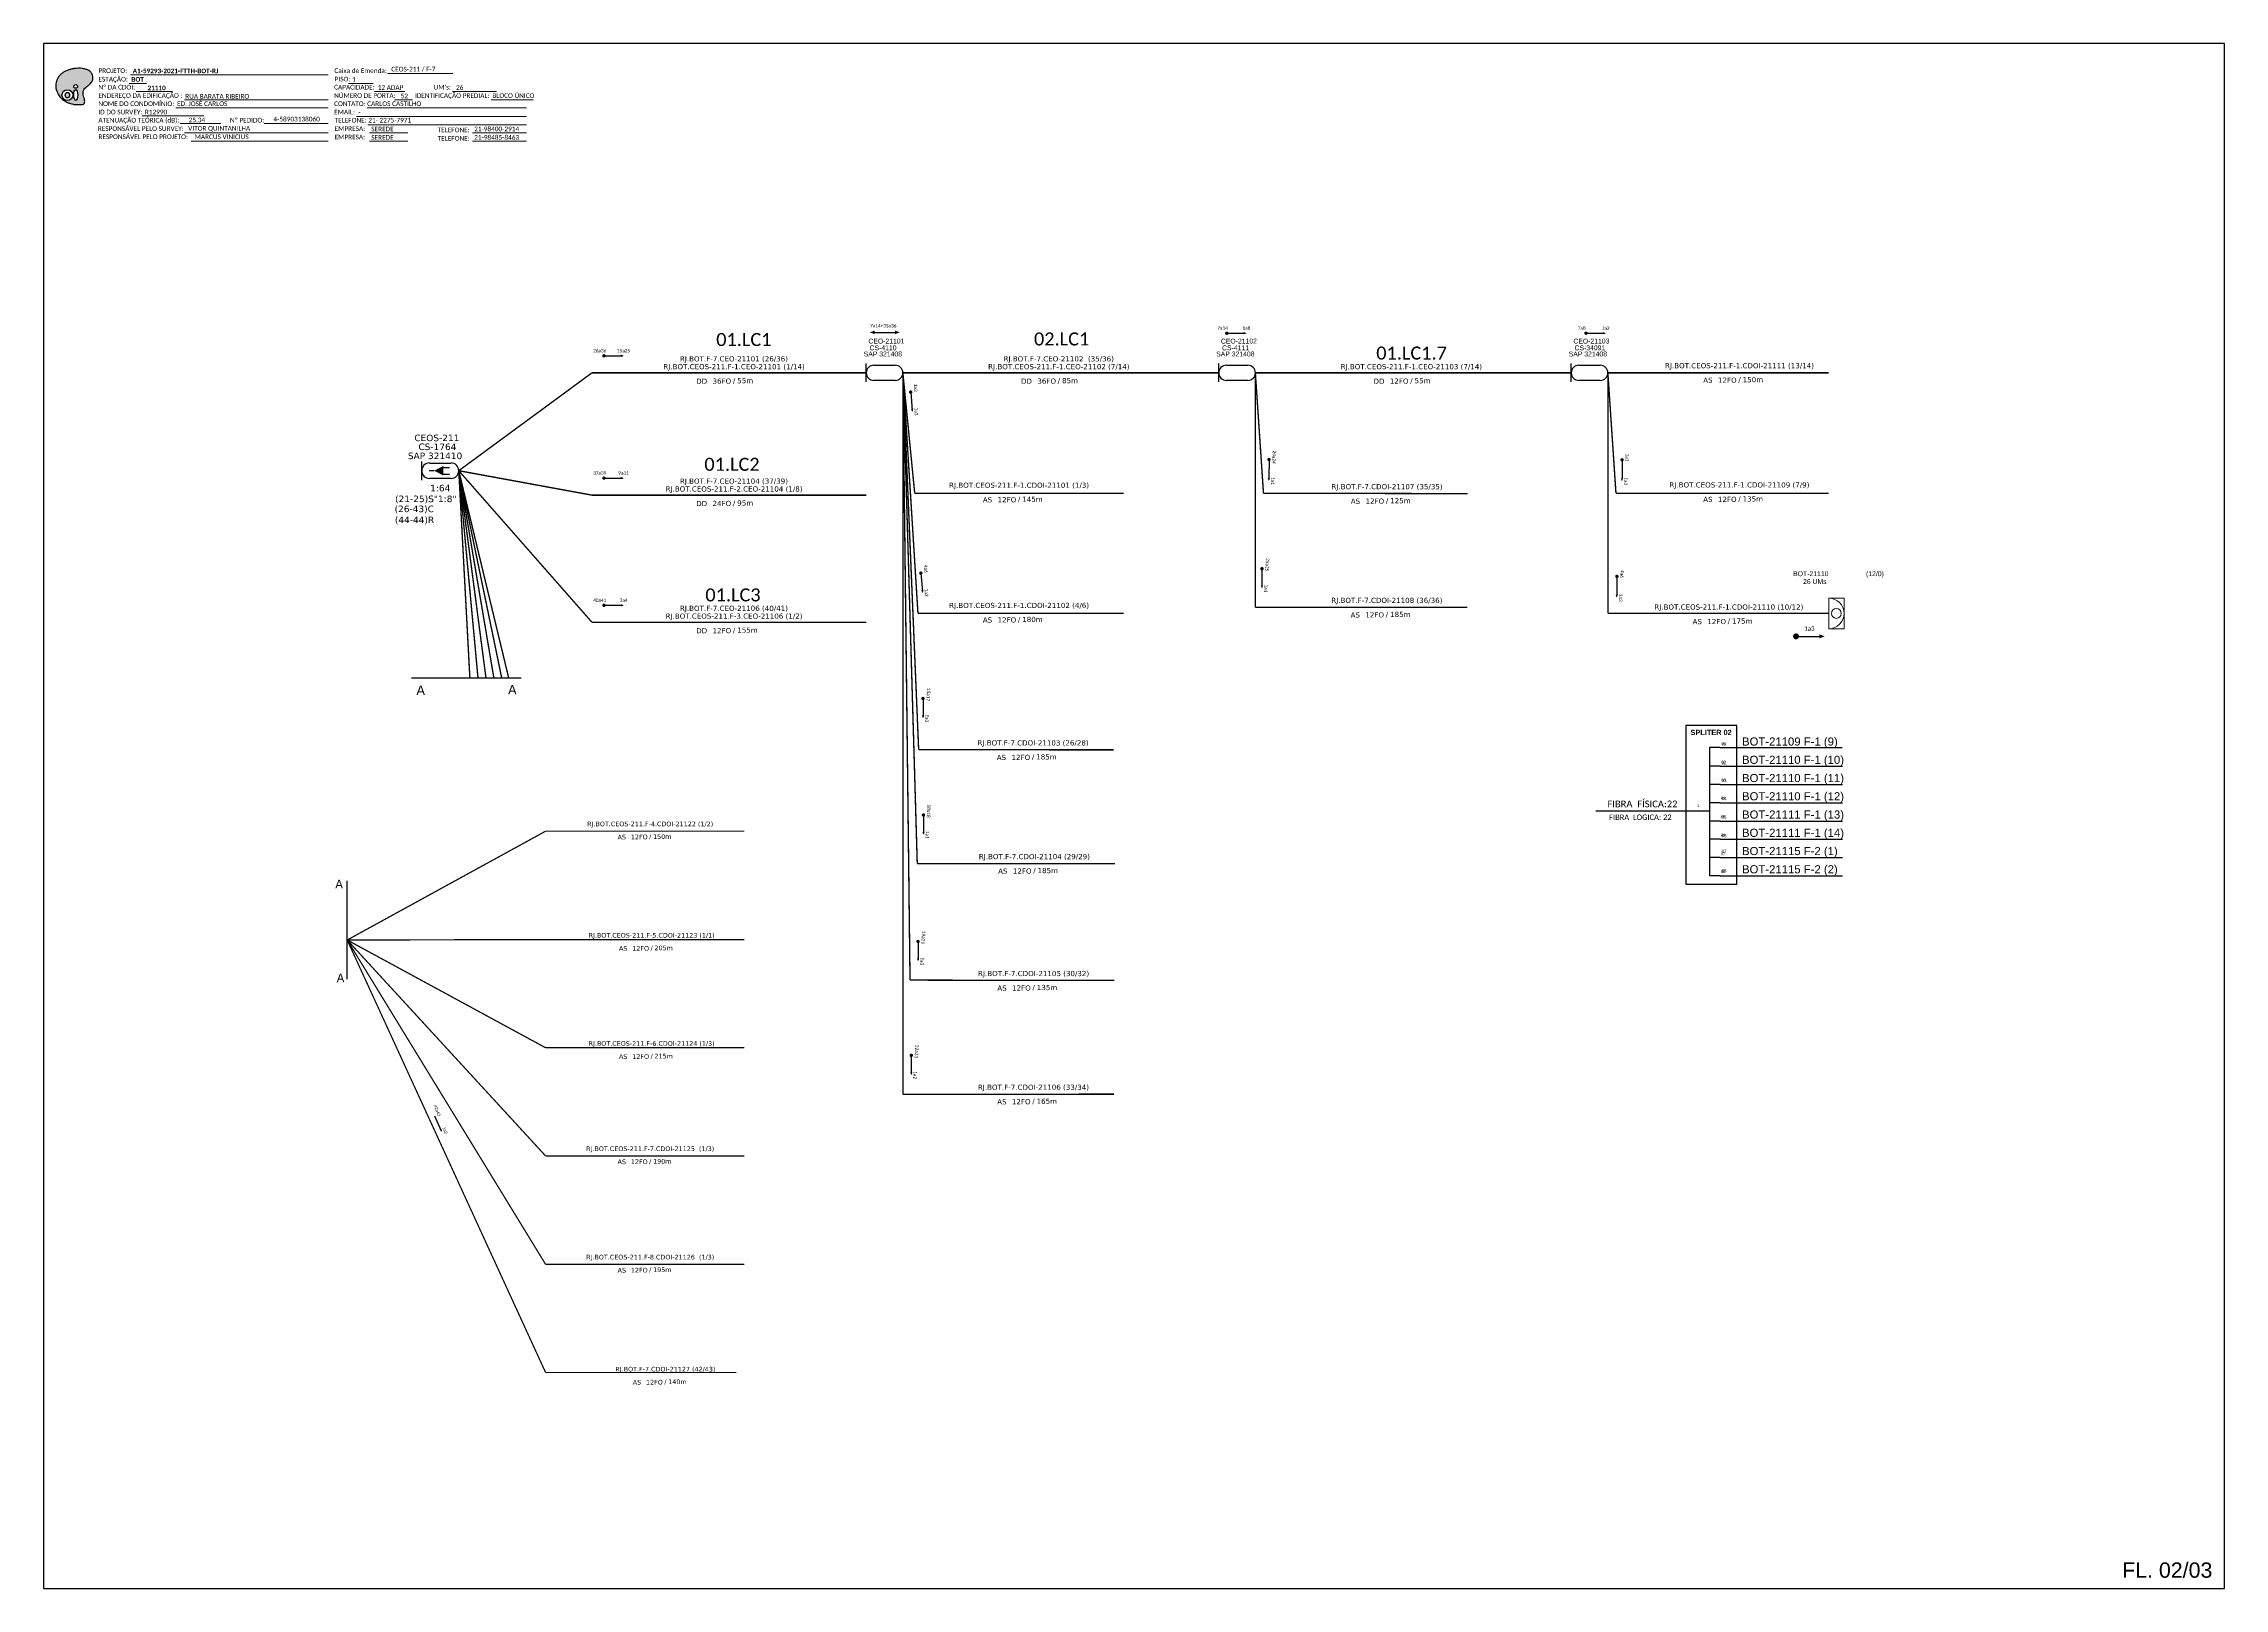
# Model space of a CAD drawing. Header units: inches. Extents: x 121829 to 126040, y 144778 to 145372.
# Drawn here: x 122764 to 123602, y 144778 to 145372 of the extents above; entities that cross this region are included whole.
import ezdxf
from ezdxf.enums import TextEntityAlignment as Align

# ---------------------------------------------------------------- set-up
doc = ezdxf.new("R2010")
doc.units = ezdxf.units.IN
doc.header["$MEASUREMENT"] = 0
doc.linetypes.add('ARILSUPP', pattern=[2.98, 1.42, -0.71, 0.14, -0.71])
for name, color, linetype, lineweight in [("20.0-LEGENDA DOS CDO'S", 1, 'Continuous', 0), ('20.1-CDO_INTERIOR', 1, 'Continuous', 0), ('20.2-CDO_POSTE', 1, 'Continuous', 5), ('40.1-ETIQUETAS', 1, 'Continuous', 20)]:
    doc.layers.add(name, color=color, linetype=linetype, lineweight=lineweight)
for name, color, linetype in [('20.4-CEOS', 1, 'Continuous'), ('CAP a instalar', 1, 'Continuous'), ('LC1', 3, 'Continuous'), ('SETA', 7, 'Continuous')]:
    doc.layers.add(name, color=color, linetype=linetype)
doc.styles.add('ARIAL', font='arial.ttf')
doc.styles.add('siredit', font='verdana.ttf')
doc.styles.add('WMF-Calibri0', font='calibri.ttf')
doc.styles.add('WMF-Calibri1', font='calibrib.ttf')
doc.linetypes.add('FENCELINE1', pattern='A,0.25,-0.1,[133,ltypeshp.shx,S=0.1,R=0,X=-0.1,Y=0],-0.1,1', length=1.45)

# ---------------------------------------------------------------- blocks, each defined once
blk = doc.blocks.new('ETIQUETA_RS5F')
at = {"layer": '40.1-ETIQUETAS', "color": 0, "style": 'siredit'}
blk.add_text('/', height=1.5, dxfattribs=at).set_placement((1.55, -1.95), align=Align.MIDDLE_RIGHT)
for tag, p in [('ETIQUETA_R_SECUNDARIA', (1.18, 2.1)), ('ETIQUETA_R_PRIMARIA', (1.18, 4.1)), ('F_ATIVAS/F_MORTAS', (1.11, -4.24))]:
    blk.add_attdef(tag, text='', height=1.5, dxfattribs=at).set_placement(p, align=Align.MIDDLE_CENTER)
for tag, p in [('TIPO_CABO', (-6.62, -2.12)), ('CAP_CABO', (0.37, -2.09))]:
    blk.add_attdef(tag, text='', height=1.5, dxfattribs=at).set_placement(p, align=Align.MIDDLE_RIGHT)
blk.add_attdef('METROS', text='', height=1.5, dxfattribs=at).set_placement((2.11, -1.95), align=Align.MIDDLE_LEFT)
for tag, p in [('FUSÃO_1', (0.82, -8.39)), ('FUSÃO_2', (0.82, -10.6)), ('FUSÃO_3', (0.82, -12.93)), ('FUSÃO_4', (0.82, -15.14)), ('FUSÃO_5', (0.82, -17.16))]:
    blk.add_attdef(tag, text='', height=1.5, dxfattribs=at).set_placement(p, align=Align.CENTER)
blk = doc.blocks.new('CDOE-TEXTO PADRÃO')
at = {"layer": "20.0-LEGENDA DOS CDO'S", "color": 0, "style": 'ARIAL'}
for tag, p in [('CDO_N', (0.49, 7.39)), ('SAP', (0.51, 1.67)), ('CORDOALHA', (0.5, 4.33)), ('SPLITER_1', (0.59, -0.91)), ('(XX-XX_F)S', (0.54, -8.29)), ('SPLITER_2', (0.6, -3.55)), ('(XX-XX_L)S', (0.55, -10.83)), ('UMS', (0.55, -13.15))]:
    blk.add_attdef(tag, p, '', height=1.7, rotation=0.11799, dxfattribs=at)
blk.add_attdef('FIBRAS_UTILIZADAS', text='', height=1.7, rotation=0.11799, dxfattribs=at).set_placement((19.77, 7.43), align=Align.CENTER)
blk = doc.blocks.new('OI')
h = blk.add_hatch(color=40)
edge = h.paths.add_edge_path()
edge.add_spline(control_points=[(4.35, -0.67), (3.92, -0.99), (3.26, -1.5), (2.81, -2.59), (2.9, -3.5), (3.06, -4.27), (3.31, -4.85), (3.37, -5.39), (3.4, -5.88), (3.2, -6.4), (2.54, -6.61), (1.65, -6.63), (0.55, -6.67), (-0.56, -6.42), (-1.61, -6.14), (-2.77, -5.61), (-3.92, -4.77), (-4.89, -3.7), (-5.34, -2.65), (-5.6, -1.94), (-5.85, -0.96), (-5.71, 0.47), (-5.1, 2.02), (-4.14, 3.02), (-3.3, 3.61), (-2.37, 4.16), (-1.36, 4.44), (-0.56, 4.7), (0.79, 4.85), (2.24, 4.97), (3.79, 4.57), (4.67, 4.21), (5.44, 3.65), (5.76, 2.99), (6.03, 2.21), (6.01, 1.46), (5.72, 0.64), (5.31, 0.08), (4.88, -0.38), (4.51, -0.55), (4.35, -0.67)], knot_values=[0, 0, 0, 0, 1.60434, 2.417191, 3.427595, 4.282808, 4.776746, 5.304182, 5.888771, 6.258406, 6.858137, 7.79129, 8.986195, 10.124242, 11.187857, 12.242908, 13.953784, 15.414161, 16.515391, 17.349188, 17.675853, 19.552021, 21.515531, 22.568638, 23.63245, 24.621084, 25.782718, 26.745347, 27.142653, 29.870543, 31.004649, 31.921532, 32.709589, 33.801391, 34.042471, 35.192333, 35.971461, 36.628871, 37.254359, 37.836911, 37.836911, 37.836911, 37.836911], degree=3, periodic=0)
h.paths.add_polyline_path([(1.13, -0.87, -1), (-0.04, -0.87, -1)], flags=16)
edge = h.paths.add_edge_path(flags=16)
edge.add_ellipse((0.56, -3.59), major_axis=(-0.02, 1.71), ratio=0.361305, start_angle=0, end_angle=360)
h.paths.add_polyline_path([(-0.36, -3.62, -1), (-3.8, -3.62, -1)], flags=16)
edge = h.paths.add_edge_path(flags=0)
edge.add_ellipse((-2.08, -3.62), major_axis=(0, 0.885), ratio=0.758294, start_angle=0, end_angle=360)
at = {"color": 40}
for centre, radius in [((-2.08, -3.62), 1.72), ((0.54, -0.87), 0.587)]:
    blk.add_circle(centre, radius, dxfattribs=at)
blk.add_ellipse((-2.08, -3.62), major_axis=(0, 0.885), ratio=0.758294, start_param=-3.141592653589792, end_param=3.141592653589792, dxfattribs=at)
blk.add_ellipse((0.56, -3.59), major_axis=(-0.02, 1.71), ratio=0.361305, dxfattribs=at)
at = {"color": 40, "start_tangent": (-0.800898, -0.598801), "end_tangent": (-0.800898, -0.598801)}
blk.add_spline([(4.35, -0.67), (3.2, -1.78), (2.9, -2.54), (2.92, -3.55), (3.12, -4.38), (3.28, -4.85), (3.37, -5.37), (3.35, -5.95), (3.2, -6.29), (2.66, -6.55), (1.73, -6.63), (0.54, -6.62), (-0.58, -6.41), (-1.6, -6.11), (-2.56, -5.67), (-3.95, -4.67), (-4.89, -3.56), (-5.37, -2.56), (-5.64, -1.78), (-5.72, -1.46), (-5.63, 0.42), (-4.84, 2.22), (-4.13, 2.99), (-3.27, 3.62), (-2.4, 4.09), (-1.3, 4.47), (-0.37, 4.72), (0.02, 4.77), (2.75, 4.8), (3.85, 4.53), (4.69, 4.16), (5.31, 3.68), (5.85, 2.73), (5.93, 2.5), (5.94, 1.35), (5.67, 0.62), (5.29, 0.08), (4.84, -0.36), (4.35, -0.67)], degree=3, dxfattribs=at)

msp = doc.modelspace()

# ---------------------------------------------------------------- linework, layer by layer
at = {"color": 5}
for p, q in [((122905.02, 145128.45), (122947.13, 145128.45)), ((122880.11, 145050.48), (122880.11, 145012.59))]:
    msp.add_line(p, q, dxfattribs=at)
at = {"color": 7, "linetype": 'Continuous'}
for p, q in [((123404.07, 145101.66), (123404.07, 145052.29)), ((123408.07, 145101.66), (123404.07, 145101.66)), ((123408.27, 145094.52), (123404.27, 145094.52)), ((123408.27, 145087.48), (123404.27, 145087.48)), ((123408.27, 145080.41), (123404.27, 145080.41)), ((123399.92, 145077.3), (123404.06, 145077.3)), ((123408.27, 145073.4), (123404.27, 145073.4)), ((123408.27, 145066.39), (123404.27, 145066.39)), ((123408.27, 145059.36), (123404.27, 145059.36)), ((123408.27, 145052.34), (123404.27, 145052.34))]:
    msp.add_line(p, q, dxfattribs=at)
at = {"color": 10, "linetype": 'Continuous'}
for p, q in [((123408.07, 145101.66), (123455.1, 145101.65)), ((123408.27, 145094.52), (123455.3, 145094.51)), ((123408.27, 145087.5), (123455.3, 145087.48)), ((123408.27, 145080.42), (123455.3, 145080.41)), ((123408.27, 145073.42), (123455.3, 145073.4)), ((123408.27, 145066.41), (123455.3, 145066.39)), ((123408.27, 145059.37), (123455.3, 145059.36)), ((123408.27, 145052.34), (123455.3, 145052.32))]:
    msp.add_line(p, q, dxfattribs=at)
at = {"color": 1, "linetype": 'Continuous', "lineweight": 60}
msp.add_line((123399.92, 145077.3), (123360.38, 145077.18), dxfattribs=at)
msp.add_lwpolyline([(122763.55, 144778.36), (123602.12, 144778.36), (123602.12, 145372.36), (122763.55, 145372.36), (122763.55, 144778.36)])
at = {"color": 7, "lineweight": 0}
for points in [[(122796.51, 145357.04), (122803.06, 145357.04)], [(122797.02, 145360.31), (122873, 145360.31)], [(122880.79, 145357.08), (122890.28, 145357.08)], [(122895.84, 145360.81), (122920.97, 145360.81)], [(122799.17, 145353.97), (122813.11, 145353.97)], [(122817.74, 145350.73), (122873, 145350.73)], [(122890.84, 145353.97), (122902.46, 145353.97)], [(122898.43, 145350.73), (122905.37, 145350.73)], [(122920.78, 145353.97), (122937.64, 145353.97)], [(122935.6, 145350.73), (122951.78, 145350.73)], [(122801.49, 145344.55), (122825.12, 145344.55)], [(122814.33, 145347.62), (122873, 145347.62)], [(122816.03, 145341.58), (122831.7, 145341.58)], [(122848.36, 145341.59), (122872.85, 145341.59)], [(122848.86, 145341.59), (122873.01, 145341.59)], [(122883.92, 145344.38), (122949.19, 145344.38)], [(122887.96, 145347.62), (122949.19, 145347.62)], [(122888.2, 145341.14), (122949.19, 145341.14)], [(122817.74, 145338.03), (122873, 145338.03)], [(122820.23, 145334.79), (122873, 145334.79)], [(122888.81, 145338.03), (122903.61, 145338.03)], [(122888.81, 145334.79), (122903.61, 145334.79)], [(122928.42, 145338.03), (122949.19, 145338.03)], [(122928.42, 145334.79), (122949.19, 145334.79)]]:
    msp.add_lwpolyline(points, dxfattribs=at)
at = {"color": 0}
msp.add_lwpolyline([(123083.07, 145261.32), (123090.98, 145261.32)], dxfattribs=at)
at = {"color": 0, "const_width": 0.65}
for points in [[(123218.2, 145261, 1), (123218.85, 145261.01, 1)], [(122978.71, 145252.31, 1), (122979.36, 145252.31, 1)], [(123096.93, 145238.68, 1), (123096.99, 145238.03, 1)], [(122978.71, 145205.27, 1), (122979.36, 145205.27, 1)], [(123234.75, 145212.76, 1), (123234.75, 145212.11, 1)], [(123100.84, 145169.06, 1), (123100.89, 145168.42, 1)], [(123232.05, 145170.77, 1), (123232.05, 145170.12, 1)], [(122978.71, 145156.37, 1), (122979.36, 145156.38, 1)], [(123101.71, 145120.87, 1), (123101.71, 145120.22, 1)], [(123101.86, 145076.06, 1), (123101.86, 145075.41, 1)], [(123099.8, 145027.43, 1), (123099.8, 145026.78, 1)], [(123097.2, 144983.64, 1), (123097.21, 144982.99, 1)]]:
    msp.add_lwpolyline(points, format="xyb", close=True, dxfattribs=at)
at = {"color": 7, "const_width": 0.65}
for points in [[(123356.32, 145261, 1), (123356.97, 145261.01, 1)], [(123370.51, 145212.63, 1), (123370.51, 145211.98, 1)], [(123368.53, 145167.83, 1), (123368.54, 145167.18, 1)]]:
    msp.add_lwpolyline(points, format="xyb", close=True, dxfattribs=at)
at = {"const_width": 1.14}
msp.add_lwpolyline([(123436.85, 145144.43, 1), (123437.99, 145144.43, 1)], format="xyb", close=True, dxfattribs=at)
msp.add_lwpolyline([(123436.85, 145144.43, 1), (123437.99, 145144.43, 1)], format="xyb", close=True, dxfattribs=at)
at = {"color": 7}
msp.add_lwpolyline([(123395.01, 145049.13), (123414.66, 145049.13), (123414.66, 145110.13), (123395.01, 145110.13)], close=True, dxfattribs=at)
at = {"layer": '20.1-CDO_INTERIOR', "color": 1, "lineweight": 18}
msp.add_lwpolyline([(123455.86, 145147.36), (123455.86, 145159.11), (123449.99, 145159.11), (123449.99, 145147.36)], close=True, dxfattribs=at)
msp.add_circle((123452.92, 145153.24), 1.88, dxfattribs=at)
msp.add_arc((123449.99, 145153.24), 5.87, 270, 90, dxfattribs=at)
at = {"layer": '20.4-CEOS', "color": 0}
for p, q in [((123079.88, 145242.24), (123079.88, 145249.3)), ((123082.81, 145248.7), (123091.03, 145248.7)), ((123215.43, 145242.24), (123215.43, 145249.3)), ((123218.36, 145248.7), (123226.57, 145248.7)), ((123091.03, 145242.84), (123082.81, 145242.84)), ((123226.57, 145242.84), (123218.36, 145242.84)), ((122911.9, 145211.09), (122920.23, 145211.09)), ((122920.23, 145205.16), (122911.9, 145205.16))]:
    msp.add_line(p, q, dxfattribs=at)
at = {"layer": '20.4-CEOS', "color": 5}
for p, q in [((123350.97, 145242.24), (123350.97, 145249.3)), ((123353.9, 145248.7), (123362.12, 145248.7)), ((123362.12, 145242.84), (123353.9, 145242.84))]:
    msp.add_line(p, q, dxfattribs=at)
at = {"layer": '20.4-CEOS', "color": 0}
for points in [[(122908.93, 145204.55), (122908.93, 145211.71)], [(122913.76, 145208.13), (122911.76, 145208.13)], [(122917.05, 145209.3), (122919.58, 145209.3)], [(122917.05, 145206.83), (122919.58, 145206.83)]]:
    msp.add_lwpolyline(points, dxfattribs=at)
msp.add_lwpolyline([(122913.76, 145208.13, 0, 3.66, 0), (122917.2, 145208.13, 3.66, 3.66, 0)], format="xyseb", dxfattribs=at)
for centre, radius, start, end in [((123082.81, 145245.77), 2.93, 90, 270), ((123091.03, 145245.77), 2.93, 270, 90), ((123218.36, 145245.77), 2.93, 90, 270), ((123226.57, 145245.77), 2.93, 270, 90), ((122911.9, 145208.13), 2.97, 90, 270), ((122920.23, 145208.13), 2.97, 270, 90)]:
    msp.add_arc(centre, radius, start, end, dxfattribs=at)
at = {"layer": '20.4-CEOS', "color": 5}
for centre, start, end in [((123353.9, 145245.77), 90, 270), ((123362.12, 145245.77), 270, 90)]:
    msp.add_arc(centre, 2.93, start, end, dxfattribs=at)
at = {"layer": 'CAP a instalar', "color": 0, "ltscale": 5.3}
for points, const_width in [([(122974.42, 145245.77), (122923.19, 145208.13)], 0.53), ([(122974.42, 145245.77), (123079.88, 145245.77)], 0.53), ([(123093.96, 145245.77), (123093.96, 144968.36)], 0.53), ([(123096.71, 145012.25), (123093.96, 145245.77)], 0.53), ([(123099.49, 145057.07), (123093.96, 145245.77)], 0.53), ([(123100.03, 145100.82), (123093.96, 145245.77)], 0.53), ([(123099.76, 145153.24), (123093.96, 145245.77)], 0.53), ([(123098.51, 145199.45), (123093.96, 145245.77)], 0.53), ([(123093.96, 145245.77), (123215.43, 145245.77)], 0.53), ([(123232.62, 145199.45), (123229.5, 145245.77)], 0.53), ([(123229.5, 145245.77), (123229.5, 145155.57)], 0.53), ([(123229.5, 145245.77), (123350.97, 145245.77)], 0.53), ([(122974.42, 145149.83), (122923.19, 145208.13)], 0.53), ([(122974.42, 145198.73), (122923.19, 145208.13)], 0.53), ([(122923.19, 145208.13), (122936.68, 145128.45)], 0.53), ([(122923.19, 145208.13), (122939.7, 145128.45)], 0.53), ([(122923.19, 145208.13), (122933.65, 145128.45)], 0.53), ([(122923.19, 145208.13), (122930.58, 145128.45)], 0.53), ([(122923.19, 145208.13), (122927.46, 145128.45)], 0.53), ([(122923.19, 145208.13), (122942.38, 145128.45)], 0.53), ([(122974.42, 145198.73), (123079.88, 145198.73)], 0.53), ([(123098.51, 145199.45), (123178.9, 145199.45)], 0.53), ([(123232.62, 145199.45), (123311.11, 145199.32)], 0.53), ([(123229.5, 145155.57), (123311.05, 145155.59)], 0.53), ([(122974.42, 145149.83), (123079.88, 145149.83)], 0.53), ([(123099.76, 145153.24), (123178.9, 145153.24)], 0.53), ([(123100.03, 145100.82), (123175, 145100.8)], 0.53), ([(122956.58, 145069.52), (122880.29, 145027.67)], 0.477), ([(122956.58, 145069.52), (123033.03, 145069.52)], 0.477), ([(123099.49, 145057.07), (123175.52, 145057.07)], 0.53), ([(122956.58, 145027.83), (122880.29, 145027.67)], 0.477), ([(122956.58, 144986.24), (122880.29, 145027.67)], 0.477), ([(122956.58, 144944.64), (122880.29, 145027.67)], 0.477), ([(122956.58, 144902.96), (122880.29, 145027.67)], 0.477), ([(122956.58, 144861.36), (122880.29, 145027.67)], 0.477), ([(122956.58, 145027.83), (123033.03, 145027.83)], 0.477), ([(123096.71, 145012.25), (123175.21, 145012.11)], 0.53), ([(122956.58, 144986.24), (123033.03, 144986.24)], 0.477), ([(123093.96, 144968.36), (123175.15, 144968.39)], 0.53), ([(122956.58, 144944.64), (123033.03, 144944.64)], 0.477), ([(122956.58, 144902.96), (123033.03, 144902.96)], 0.477)]:
    msp.add_lwpolyline(points, dxfattribs=dict(at, const_width=const_width))
at = {"layer": 'CAP a instalar', "color": 8, "ltscale": 5.3, "const_width": 0.53}
for points in [[(123368.16, 145199.45), (123365.05, 145245.77)], [(123365.05, 145245.77), (123449.99, 145245.77)], [(123368.16, 145199.45), (123449.99, 145199.45)]]:
    msp.add_lwpolyline(points, dxfattribs=at)
at = {"layer": 'CAP a instalar', "color": 1, "ltscale": 5.3, "const_width": 0.53}
for points in [[(123365.05, 145245.77), (123365.05, 145153.24)], [(123365.05, 145153.24), (123449.99, 145153.24)]]:
    msp.add_lwpolyline(points, dxfattribs=at)
at = {"layer": 'CAP a instalar', "color": 0, "linetype": 'FENCELINE1', "ltscale": 5.3}
for points, const_width in [([(123232.62, 145199.45), (123311.11, 145199.32)], 0.53), ([(123229.5, 145155.57), (123311.05, 145155.59)], 0.53), ([(123100.03, 145100.82), (123175, 145100.8)], 0.53), ([(123099.49, 145057.07), (123175.52, 145057.07)], 0.53), ([(123096.71, 145012.25), (123175.21, 145012.11)], 0.53), ([(123093.96, 144968.36), (123175.15, 144968.39)], 0.53), ([(122956.58, 144861.36), (123029.98, 144861.38)], 0.477)]:
    msp.add_lwpolyline(points, dxfattribs=dict(at, const_width=const_width))
at = {"layer": 'SETA', "color": 0}
for points in [[(123218.53, 145261), (123225.62, 145261)], [(122979.03, 145252.31), (122986.13, 145252.31)], [(123096.96, 145238.36), (123097.55, 145231.29)], [(123234.75, 145212.43), (123234.74, 145205.34)], [(122979.03, 145205.27), (122986.13, 145205.27)], [(123100.86, 145168.74), (123101.45, 145161.67)], [(123232.05, 145170.45), (123232.04, 145163.36)], [(122979.03, 145156.37), (122986.13, 145156.37)], [(123101.71, 145120.54), (123101.7, 145113.45)], [(123101.86, 145075.74), (123101.85, 145068.64)], [(123099.8, 145027.1), (123099.79, 145020.01)], [(123097.21, 144983.32), (123097.2, 144976.23)], [(122913.81, 144960.12), (122916.47, 144954.32)]]:
    msp.add_lwpolyline(points, dxfattribs=at)
at = {"layer": 'SETA', "color": 7}
for points in [[(123356.65, 145261), (123363.74, 145261)], [(123370.51, 145212.31), (123370.5, 145205.21)], [(123368.53, 145167.51), (123368.52, 145160.42)]]:
    msp.add_lwpolyline(points, dxfattribs=at)
at = {"layer": 'SETA'}
msp.add_lwpolyline([(123437.42, 145144.43), (123447.19, 145144.43)], dxfattribs=at)
msp.add_lwpolyline([(123437.42, 145144.43), (123447.19, 145144.43)], dxfattribs=at)
at = {"layer": 'SETA', "color": 0}
for points in [[(123083.07, 145260.66), (123081.25, 145261.31), (123083.06, 145261.98)], [(123090.98, 145261.98), (123092.8, 145261.33), (123090.98, 145260.66)], [(123225, 145261.44), (123226.19, 145261.01), (123225, 145260.57)], [(122985.5, 145252.74), (122986.7, 145252.32), (122985.51, 145251.88)], [(123097.93, 145231.95), (123097.6, 145230.72), (123097.06, 145231.87)], [(122985.5, 145205.71), (122986.7, 145205.28), (122985.51, 145204.84)], [(123235.11, 145205.35), (123234.68, 145204.16), (123234.25, 145205.35)], [(123232.48, 145163.98), (123232.05, 145162.79), (123231.61, 145163.98)], [(122985.5, 145156.81), (122986.7, 145156.38), (122985.51, 145155.94)], [(123101.83, 145162.33), (123101.5, 145161.1), (123100.97, 145162.25)], [(123102.13, 145114.07), (123101.71, 145112.88), (123101.27, 145114.07)], [(123102.29, 145069.26), (123101.86, 145068.07), (123101.42, 145069.26)], [(123100.23, 145020.63), (123099.8, 145019.44), (123099.36, 145020.63)], [(123097.63, 144976.85), (123097.2, 144975.66), (123096.76, 144976.85)], [(122916.59, 144954.99), (122916.68, 144953.85), (122915.88, 144954.66)]]:
    msp.add_solid(points, dxfattribs=at)
at = {"layer": 'SETA', "color": 7}
for points in [[(123363.12, 145261.44), (123364.31, 145261.01), (123363.12, 145260.57)], [(123370.87, 145205.22), (123370.45, 145204.03), (123370.01, 145205.22)], [(123368.9, 145160.43), (123368.47, 145159.23), (123368.03, 145160.42)]]:
    msp.add_solid(points, dxfattribs=at)
at = {"layer": 'SETA'}
msp.add_solid([(123446.41, 145145.2), (123448.49, 145144.44), (123446.41, 145143.69)], dxfattribs=at)
msp.add_solid([(123446.41, 145145.2), (123448.49, 145144.44), (123446.41, 145143.69)], dxfattribs=at)

# ---------------------------------------------------------------- block references
at = {"color": 7, "xscale": 1.213923925196705, "yscale": 1.21392392515554, "zscale": 1.213923925163967, "rotation": 0.153289602326381}
msp.add_blockref('OI', (122775.22, 145356.94), dxfattribs=at)
at = {"layer": '20.2-CDO_POSTE', "color": 5}
ref = msp.add_blockref('CDOE-TEXTO PADRÃO', (123351.68, 145251.48), dxfattribs=dict(at, xscale=1.104944880818948, yscale=1.104944880818948, zscale=1.104944880814782))
ref.add_attrib('CDO_N', 'CEO-21103', (123351.8, 145257.02), dxfattribs={"layer": "20.0-LEGENDA DOS CDO'S", "color": 0, "height": 1.878, "rotation": 0.11799, "style": 'ARIAL'})
ref = msp.add_blockref('CDOE-TEXTO PADRÃO', (123352.13, 145248.89), dxfattribs=dict(at, xscale=1.104944880818948, yscale=1.104944880818948, zscale=1.104944880814782))
ref.add_attrib('CDO_N', 'CS-34091', (123352.25, 145254.43), dxfattribs={"layer": "20.0-LEGENDA DOS CDO'S", "color": 0, "height": 1.878, "rotation": 0.11799, "style": 'ARIAL'})
ref = msp.add_blockref('CDOE-TEXTO PADRÃO', (123349.87, 145246.52), dxfattribs=dict(at, xscale=1.104944880818948, yscale=1.104944880818948, zscale=1.104944880814782))
ref.add_attrib('CDO_N', 'SAP 321408', (123350, 145252.06), dxfattribs={"layer": "20.0-LEGENDA DOS CDO'S", "color": 0, "height": 1.878, "rotation": 0.11799, "style": 'ARIAL'})
at = {"layer": 'CAP a instalar', "color": 8, "linetype": 'FENCELINE1', "ltscale": 5.3}
ref = msp.add_blockref('ETIQUETA_RS5F', (123414.09, 145245.72), dxfattribs=dict(at, xscale=1.325933836014883, yscale=1.325933836014883, zscale=1.325933836013375))
ref.add_attrib('ETIQUETA_R_SECUNDARIA', 'RJ.BOT.CEOS-211.F-1.CDOI-21111 (13/14)', dxfattribs={"layer": '40.1-ETIQUETAS', "color": 0, "height": 1.9889, "style": 'siredit'}).set_placement((123415.65, 145248.51), align=Align.MIDDLE_CENTER)
ref.add_attrib('TIPO_CABO', 'AS', dxfattribs={"layer": '40.1-ETIQUETAS', "color": 0, "height": 1.989, "style": 'siredit'}).set_placement((123405.31, 145242.92), align=Align.MIDDLE_RIGHT)
ref.add_attrib('CAP_CABO', '12FO', dxfattribs={"layer": '40.1-ETIQUETAS', "color": 0, "height": 1.989, "style": 'siredit'}).set_placement((123414.57, 145242.94), align=Align.MIDDLE_RIGHT)
ref.add_attrib('METROS', '150m ', dxfattribs={"layer": '40.1-ETIQUETAS', "color": 0, "height": 1.989, "style": 'siredit'}).set_placement((123416.89, 145243.13), align=Align.MIDDLE_LEFT)
ref = msp.add_blockref('ETIQUETA_RS5F', (123414.07, 145199.89), dxfattribs=dict(at, xscale=1.325933836014883, yscale=1.325933836014883, zscale=1.325933836013375))
ref.add_attrib('ETIQUETA_R_SECUNDARIA', 'RJ.BOT.CEOS-211.F-1.CDOI-21109 (7/9)', dxfattribs={"layer": '40.1-ETIQUETAS', "color": 0, "height": 1.9889, "style": 'siredit'}).set_placement((123415.64, 145202.68), align=Align.MIDDLE_CENTER)
ref.add_attrib('TIPO_CABO', 'AS', dxfattribs={"layer": '40.1-ETIQUETAS', "color": 0, "height": 1.989, "style": 'siredit'}).set_placement((123405.3, 145197.09), align=Align.MIDDLE_RIGHT)
ref.add_attrib('CAP_CABO', '12FO', dxfattribs={"layer": '40.1-ETIQUETAS', "color": 0, "height": 1.989, "style": 'siredit'}).set_placement((123414.56, 145197.11), align=Align.MIDDLE_RIGHT)
ref.add_attrib('METROS', '135m ', dxfattribs={"layer": '40.1-ETIQUETAS', "color": 0, "height": 1.989, "style": 'siredit'}).set_placement((123416.87, 145197.3), align=Align.MIDDLE_LEFT)
at = {"layer": 'CAP a instalar', "color": 1, "linetype": 'FENCELINE1', "ltscale": 5.3}
ref = msp.add_blockref('ETIQUETA_RS5F', (123409.99, 145152.91), dxfattribs=dict(at, xscale=1.325933836014883, yscale=1.325933836014883, zscale=1.325933836013375))
ref.add_attrib('ETIQUETA_R_SECUNDARIA', 'RJ.BOT.CEOS-211.F-1.CDOI-21110 (10/12)', dxfattribs={"layer": '40.1-ETIQUETAS', "color": 0, "height": 1.9889, "style": 'siredit'}).set_placement((123411.56, 145155.7), align=Align.MIDDLE_CENTER)
ref.add_attrib('TIPO_CABO', 'AS', dxfattribs={"layer": '40.1-ETIQUETAS', "color": 0, "height": 1.989, "style": 'siredit'}).set_placement((123401.22, 145150.11), align=Align.MIDDLE_RIGHT)
ref.add_attrib('CAP_CABO', '12FO', dxfattribs={"layer": '40.1-ETIQUETAS', "color": 0, "height": 1.989, "style": 'siredit'}).set_placement((123410.48, 145150.14), align=Align.MIDDLE_RIGHT)
ref.add_attrib('METROS', '175m ', dxfattribs={"layer": '40.1-ETIQUETAS', "color": 0, "height": 1.989, "style": 'siredit'}).set_placement((123412.79, 145150.32), align=Align.MIDDLE_LEFT)

# ---------------------------------------------------------------- texts
at = {"color": 7, "lineweight": 0, "style": 'WMF-Calibri0'}
for s, height, p in [('PROJETO:', 1.793, (122784.62, 145361.06)), ('ESTAÇÃO:', 1.793, (122784.62, 145357.78)), ('Caixa de Emenda:', 1.7927, (122875.38, 145361.06)), ('PISO:', 1.793, (122875.45, 145357.82)), ('ENDEREÇO DA EDIFICAÇÃO :', 1.7927, (122784.62, 145351.48)), ('Nº DA CDOI:', 1.7927, (122784.62, 145354.71)), ('NOME DO CONDOMÍNIO:', 1.7927, (122784.62, 145348.36)), ('ED. JOSÉ CARLOS', 1.7927, (122814.84, 145348.36)), ('CAPACIDADE:', 1.7927, (122875.27, 145354.71)), ('CONTATO: CARLOS CASTILHO', 1.7927, (122875.27, 145348.36)), ('NÚMERO DE PORTA:', 1.7927, (122875.27, 145351.48)), ('IDENTIFICAÇÃO PREDIAL:', 1.7927, (122906.35, 145351.48)), ("UM's:", 1.793, (122913.51, 145354.71)), ('BLOCO ÚNICO', 1.7927, (122936.1, 145351.48)), ('RESPONSÁVEL PELO SURVEY:', 1.7927, (122784.38, 145338.78)), ('ATENUAÇÃO TEÓRICA (dB):', 1.7927, (122784.62, 145342.01)), ('ID DO SURVEY:', 1.7927, (122784.62, 145345.13)), ('Nº PEDIDO:', 1.793, (122835.21, 145342.02)), ('EMAIL:', 1.793, (122875.27, 145345.13)), ('TELEFONE: 21- 2275-7971', 1.7927, (122875.45, 145342.01)), ('EMPRESA:', 1.793, (122875.45, 145338.78)), ('TELEFONE:', 1.793, (122915.06, 145338.27)), ('RESPONSÁVEL PELO PROJETO:', 1.7927, (122784.62, 145335.66)), ('EMPRESA:', 1.793, (122875.45, 145335.54)), ('TELEFONE:', 1.793, (122915.06, 145335.04))]:
    msp.add_text(s, height=height, dxfattribs=at).set_placement(p)
at = {"color": 7, "linetype": 'Continuous'}
for s, height, style, p in [('BOT', 1.793, 'WMF-Calibri1', (122797.3, 145357.69)), ('A1-59293-2021-FTTH-BOT-RJ', 1.7927, 'WMF-Calibri1', (122797.82, 145360.97)), ('1', 1.79, 'WMF-Calibri0', (122882.15, 145357.68)), ('CEOS-211 / F-7', 1.7927, 'WMF-Calibri0', (122897.23, 145361.64)), ('RUA BARATA RIBEIRO', 1.7927, 'WMF-Calibri0', (122818.01, 145351.19)), ('52', 1.793, 'WMF-Calibri0', (122900.82, 145351.33)), ('VITOR QUINTANILHA', 1.7927, 'WMF-Calibri0', (122819.14, 145338.87)), ('-', 1.79, 'WMF-Calibri0', (122884.62, 145344.98)), ('SEREDE', 1.793, 'WMF-Calibri0', (122889.52, 145338.63)), ('21-98400-2914', 1.7927, 'WMF-Calibri0', (122929.12, 145338.65)), ('MARCUS VINICIUS', 1.7927, 'WMF-Calibri0', (122821.63, 145335.63)), ('SEREDE', 1.793, 'WMF-Calibri0', (122889.52, 145335.39)), ('21-98485-8463', 1.7927, 'WMF-Calibri0', (122929.12, 145335.39))]:
    msp.add_text(s, height=height, dxfattribs=dict(at, style=style)).set_placement(p)
at = {"color": 7, "linetype": 'Continuous', "style": 'WMF-Calibri1'}
msp.add_text('21110', height=1.793, dxfattribs=at).set_placement((122807.01, 145354.42), align=Align.CENTER)
at = {"color": 0, "linetype": 'Continuous', "style": 'WMF-Calibri0'}
for s, p in [('12 ADAP', (122892.02, 145354.58)), ('26', (122922.14, 145354.56)), ('R12990', (122802.48, 145345.16))]:
    msp.add_text(s, height=1.793, dxfattribs=at).set_placement(p)
at = {"color": 0, "lineweight": 0, "style": 'WMF-Calibri0'}
msp.add_text('25,34', height=1.793, dxfattribs=at).set_placement((122819.33, 145342.1))
at = {"color": 7, "style": 'WMF-Calibri0'}
msp.add_text('4-58903138060', height=1.7927, dxfattribs=at).set_placement((122851.93, 145342.43))
at = {"color": 5}
for height, p in [(3.63, (122908.56, 145123.72)), (3.63, (122943.77, 145123.95)), (3.27, (122877.17, 145049.18)), (3.27, (122877.72, 145013.08))]:
    msp.add_text('A', height=height, dxfattribs=at).set_placement(p, align=Align.MIDDLE_CENTER)
at = {"color": 0, "attachment_point": 5}
for s, insert, char_height, width, rotation in [('{\\fCalibri|b0|i0|c0|p34;\\C256;7a14+35a36}', (123086.42, 145263.85), 1.3, 95.9684, 359.91656), ('{\\fCalibri|b0|i0|c0|p34;\\C256;7a14}', (123216.89, 145262.96), 1.3, 95.9684, 359.91656), ('{\\fCalibri|b0|i0|c0|p34;\\C256;1a8}', (123226.05, 145262.96), 1.3, 95.9684, 359.91656), ('{\\fCalibri|b0|i0|c0|p34;\\C256;26a36}', (122977.4, 145254.27), 1.3, 95.9684, 359.91656), ('{\\fCalibri|b0|i0|c0|p34;\\C256;15a25}', (122986.56, 145254.27), 1.3, 95.9684, 359.91656), ('{\\fCalibri|b0|i0|c0|p34;\\C256;1a3}', (123098.88, 145240.05), 1.3, 95.9684, 271.43311), ('{\\fCalibri|b0|i0|c0|p34;\\C256;1a3}', (123099.12, 145230.89), 1.3, 95.9684, 271.43311), ('{\\fCalibri|b0|i0|c0|p34;\\C256;24a24}', (123236.74, 145213.35), 1.3, 95.9684, 266.63771), ('{\\fCalibri|b0|i0|c0|p34;\\C256;37a39}', (122977.4, 145207.23), 1.3, 95.9684, 359.91656), ('{\\fCalibri|b0|i0|c0|p34;\\C256;9a11}', (122986.56, 145207.23), 1.3, 95.9684, 359.91656), ('{\\fCalibri|b0|i0|c0|p34;\\C256;1a1}', (123236.21, 145204.2), 1.3, 95.9684, 266.63771), ('\\pt19240;{\\fCalibri|b0|i0|c0|p34;\\C256;25a25}', (123234.1, 145171.97), 1.3, 95.9684, 266.63771), ('{\\fCalibri|b0|i0|c0|p34;\\C256;4a6}', (123102.78, 145170.43), 1.3, 95.9684, 271.43311), ('{\\fCalibri|b0|i0|c0|p34;\\C256;1a1}', (123233.58, 145162.83), 1.3, 95.9684, 266.63771), ('{\\fCalibri|b0|i0|c0|p34;\\C256;40a41}', (122977.4, 145158.33), 1.3, 95.9684, 359.91656), ('{\\fCalibri|b0|i0|c0|p34;\\C256;3a4}', (122986.56, 145158.33), 1.3, 95.9684, 359.91656), ('{\\fCalibri|b0|i0|c0|p34;\\C256;1a3}', (123103.02, 145161.27), 1.3, 95.9684, 271.43311), ('{\\fCalibri|b0|i0|c0|p34;\\C256;15a17}', (123103.76, 145122.07), 1.3, 95.9684, 266.63771), ('{\\fCalibri|b0|i0|c0|p34;\\C256;1a3}', (123103.24, 145112.92), 1.3, 95.9684, 266.63771), ('{\\fCalibri|b0|i0|c0|p34;\\C256;18a18}', (123103.91, 145077.26), 1.3, 95.9684, 266.63771), ('{\\fCalibri|b0|i0|c0|p34;\\C256;1a1}', (123103.39, 145068.11), 1.3, 95.9684, 266.63771), ('{\\fCalibri|b0|i0|c0|p34;\\C256;19a21}', (123101.85, 145028.63), 1.3, 95.9684, 266.63771), ('{\\fCalibri|b0|i0|c0|p34;\\C256;1a3}', (123101.33, 145019.48), 1.3, 95.9684, 266.63771), ('{\\fCalibri|b0|i0|c0|p34;\\C256;22a23}', (123099.26, 144984.84), 1.3, 95.9684, 266.63771), ('{\\fCalibri|b0|i0|c0|p34;\\C256;1a2}', (123098.73, 144975.7), 1.3, 95.9684, 266.63771), ('\\pt19240;{\\fCalibri|b0|i0|c0|p34;\\C256;42a43}', (122914.92, 144962.14), 1.17, 86.3716, 291.29496), ('{\\fCalibri|b0|i0|c0|p34;\\C256;1a2}', (122917.92, 144954.46), 1.17, 86.3716, 291.29496)]:
    msp.add_mtext(s, dxfattribs=dict(at, insert=insert, char_height=char_height, width=width, rotation=rotation))
at = {"color": 0, "char_height": 5, "width": 448.6487, "attachment_point": 5}
for s, insert in [('{\\fCalibri|b0|i0|c0|p34;01.LC1}', (123032.81, 145258.54)), ('{\\fCalibri|b0|i0|c0|p34;02.LC1}', (123155, 145258.76)), ('{\\fCalibri|b0|i0|c0|p34;01.LC1.7}', (123289.57, 145253.34)), ('{\\fCalibri|b0|i0|c0|p34;01.LC2}', (123028.25, 145210.56)), ('{\\fCalibri|b0|i0|c0|p34;01.LC3}', (123028.63, 145160.34))]:
    msp.add_mtext(s, dxfattribs=dict(at, insert=insert))
at = {"color": 5, "char_height": 1.3, "width": 95.9684, "attachment_point": 5}
for s, insert, rotation in [('{\\fCalibri|b0|i0|c0|p34;\\C256;7a8}', (123355.01, 145262.96), 359.91656), ('{\\fCalibri|b0|i0|c0|p34;\\C256;1a2}', (123364.17, 145262.96), 359.91656), ('{\\fCalibri|b0|i0|c0|p34;\\C256;1a3}', (123372.5, 145213.22), 266.63771), ('{\\fCalibri|b0|i0|c0|p34;\\C256;1a3}', (123371.98, 145204.07), 266.63771), ('{\\fCalibri|b0|i0|c0|p34;\\C256;4a6}', (123370.53, 145168.42), 266.63771), ('{\\fCalibri|b0|i0|c0|p34;\\C256;1a3}', (123370, 145159.28), 266.63771)]:
    msp.add_mtext(s, dxfattribs=dict(at, insert=insert, rotation=rotation))
at = {"attachment_point": 5}
for s, insert, char_height, width in [('{\\fCalibri|b0|i0|c0|p34;\\C7;1a3}', (123442.53, 145147.41), 1.7052, 28.8272), ('\\C10;\\fArial|b1|i0|c0|p34;\\H1x;SPLITER 02', (123404.75, 145107.48), 2.0181, 19.6435), ('\\C7;\\fArial|b0|i0|;\\H1.0273588255048;01 ', (123409.6, 145102.96), 2.0181, 4.0472), ('{\\H0.5787x;\\C7;01 }', (123409.71, 145103.21), 2.079, 39.2869), ('\\C7;\\fArial|b0|i0|;\\H1.0273588255048;02 ', (123409.54, 145096.14), 2.0181, 4.2722), ('\\C7;\\fArial|b0|i0|;\\H1.0273588255048;03 ', (123409.54, 145089.26), 2.0181, 3.9287), ('{\\H0.5787x;\\C7;02 }', (123409.71, 145095.69), 2.079, 39.2869), ('{\\H0.5787x;\\C7;03 }', (123409.71, 145088.97), 2.079, 39.2869), ('{\\fCalibri|b0|i0|c0|p34;\\C7;FIBRA  FÍSICA:22}', (123378.35, 145079.98), 2.5986, 39.2869), ('\\C7;\\fArial|b0|i0|;\\H1.0273588255048;04 ', (123409.37, 145082.28), 2.0181, 4.2722), ('{\\H0.5787x;\\C7;04}', (123409.71, 145082.03), 2.079, 39.2869), ('{\\fCalibri|b0|i0|c0|p34;\\C7;FIBRA  LOGICA: 22}', (123377.56, 145074.87), 2.079, 39.2869), ('\\C7;\\fArial|b0|i0|;\\H1.0273588255048;1', (123399.73, 145079.38), 2.0181, 1.9989), ('\\C7;\\fArial|b0|i0|;\\H1.0273588255048;05 ', (123409.22, 145074.99), 2.0181, 5.2544), ('{\\H0.5787x;\\C7;05}', (123409.71, 145075.04), 2.079, 39.2869), ('\\C7;\\fArial|b0|i0|;\\H1.0273588255048;06 ', (123409.37, 145068.01), 2.0181, 4.2722), ('{\\H0.5787x;\\C7;06 }', (123409.71, 145067.81), 2.079, 39.2869), ('\\C7;\\fArial|b0|i0|;\\H1.0273588255048;07 ', (123409.37, 145060.78), 2.0181, 4.2722), ('{\\H0.5787x;\\C7;07}', (123409.71, 145061.77), 2.079, 39.2869), ('{\\H0.5787x;\\C7;08 }', (123409.71, 145054.33), 2.079, 39.2869), ('\\C7;\\fArial|b0|i0|;\\H1.0273588255048;08 ', (123409.37, 145053.91), 2.0181, 4.2722)]:
    msp.add_mtext(s, dxfattribs=dict(at, insert=insert, char_height=char_height, width=width))
at = {"insert": (123416.64, 145078.96), "char_height": 3.1184, "width": 66.657, "attachment_point": 4, "line_spacing_factor": 1.35, "style": 'ARIAL'}
msp.add_mtext('BOT-21109 F-1 (9)\\P{\\C1;BOT-21110 F-1 (10)\\PBOT-21110 F-1 (11)\\PBOT-21110 F-1 (12)}\\PBOT-21111 F-1 (13)\\PBOT-21111 F-1 (14)\\PBOT-21115 F-2 (1)\\PBOT-21115 F-2 (2)', dxfattribs=at)
at = {"layer": "20.0-LEGENDA DOS CDO'S", "color": 0, "style": 'ARIAL'}
for s, p in [('CEO-21101', (123080.71, 145257.02)), ('CS-4110', (123081.16, 145254.43)), ('CEO-21102', (123216.25, 145257.02)), ('CS-4111', (123216.71, 145254.43)), ('SAP 321408', (123078.9, 145252.06)), ('SAP 321408', (123214.45, 145252.06))]:
    msp.add_text(s, height=1.878, rotation=0.11799, dxfattribs=at).set_placement(p)
at = {"layer": "20.0-LEGENDA DOS CDO'S", "color": 1, "style": 'ARIAL'}
for s, p in [('BOT-21110', (123449.87, 145167.58)), ('26 UMs ', (123449.88, 145164.56)), ('(12/0)', (123471.18, 145167.58))]:
    msp.add_text(s, height=1.879, dxfattribs=at).set_placement(p, align=Align.RIGHT)
at = {"layer": '20.4-CEOS', "color": 0, "style": 'siredit'}
for s, height, p in [('  SAP 321410', 2.5147, (122912.98, 145215.1)), ('CEOS-211', 2.515, (122914.77, 145222.01)), ('CS-1764', 2.515, (122914.98, 145218.58)), ('(21-25)S"1:8"', 2.5147, (122910.52, 145198.56)), ('1:64', 2.515, (122916.06, 145202.7)), ('(26-43)C', 2.515, (122906.07, 145194.71)), ('(44-44)R', 2.515, (122906.17, 145190.51))]:
    msp.add_text(s, height=height, dxfattribs=at).set_placement(p, align=Align.TOP_CENTER)
at = {"layer": '40.1-ETIQUETAS', "color": 0, "style": 'siredit'}
for s, height, p in [('RJ.BOT.CEOS-211.F-1.CEO-21101 (1/14)', 1.9889, (123029.04, 145248.14)), ('RJ.BOT.F-7.CEO-21101 (26/36)', 1.9889, (123028.99, 145251.15)), ('RJ.BOT.CEOS-211.F-1.CEO-21102 (7/14)', 1.9889, (123153.94, 145248.14)), ('RJ.BOT.F-7.CEO-21102  (35/36)', 1.9889, (123153.89, 145251.15)), ('RJ.BOT.CEOS-211.F-1.CEO-21103 (7/14)', 1.9889, (123289.48, 145248.14)), ('RJ.BOT.CEOS-211.F-2.CEO-21104 (1/8)', 1.9889, (123029.04, 145201.11)), ('RJ.BOT.F-7.CEO-21104 (37/39)', 1.9889, (123028.99, 145204.12)), ('RJ.BOT.CEOS-211.F-1.CDOI-21101 (1/3)', 1.9889, (123138.64, 145202.54)), ('RJ.BOT.F-7.CDOI-21107 (35/35)', 1.9889, (123280.13, 145201.99)), ('RJ.BOT.F-7.CEO-21106 (40/41)', 1.9889, (123028.99, 145155.22)), ('RJ.BOT.CEOS-211.F-1.CDOI-21102 (4/6)', 1.9889, (123138.64, 145156.32)), ('RJ.BOT.F-7.CDOI-21108 (36/36)', 1.9889, (123280.06, 145158.27)), ('RJ.BOT.CEOS-211.F-3.CEO-21106 (1/2)', 1.9889, (123029.04, 145152.21)), ('RJ.BOT.F-7.CDOI-21103 (26/28)', 1.9889, (123144.01, 145103.47)), ('RJ.BOT.CEOS-211.F-4.CDOI-21122 (1/2)', 1.79, (122996.79, 145072.3)), ('RJ.BOT.F-7.CDOI-21104 (29/29)', 1.9889, (123144.53, 145059.75)), ('RJ.BOT.CEOS-211.F-5.CDOI-21123 (1/1)', 1.79, (122997.34, 145029.47)), ('RJ.BOT.F-7.CDOI-21105 (30/32)', 1.9889, (123144.22, 145014.79)), ('RJ.BOT.CEOS-211.F-6.CDOI-21124 (1/3)', 1.79, (122997.34, 144987.88)), ('RJ.BOT.F-7.CDOI-21106 (33/34)', 1.9889, (123144.16, 144971.06)), ('RJ.BOT.CEOS-211.F-7.CDOI-21125  (1/3)', 1.79, (122996.79, 144947.42)), ('RJ.BOT.CEOS-211.F-8.CDOI-21126  (1/3)', 1.79, (122996.79, 144905.74)), ('RJ.BOT.F-7.CDOI-21127 (42/43)', 1.79, (123002.63, 144862.65))]:
    msp.add_text(s, height=height, dxfattribs=at).set_placement(p, align=Align.MIDDLE_CENTER)
for s, height, p in [('DD', 1.989, (123018.7, 145242.55)), ('36FO', 1.989, (123027.95, 145242.58)), ('/', 1.99, (123029.52, 145242.76)), ('DD', 1.989, (123143.6, 145242.55)), ('36FO', 1.989, (123152.86, 145242.58)), ('/', 1.99, (123154.42, 145242.76)), ('DD', 1.989, (123279.14, 145242.55)), ('12FO', 1.989, (123288.4, 145242.58)), ('/', 1.99, (123289.97, 145242.76)), ('AS', 1.989, (123128.3, 145196.94)), ('12FO', 1.989, (123137.56, 145196.97)), ('/', 1.99, (123139.12, 145197.16)), ('12FO', 1.989, (123279.04, 145196.43)), ('/', 1.99, (123280.61, 145196.61)), ('DD', 1.989, (123018.7, 145195.51)), ('24FO', 1.989, (123027.95, 145195.54)), ('/', 1.99, (123029.52, 145195.72)), ('AS', 1.989, (123269.79, 145196.4)), ('DD', 1.989, (123018.7, 145146.61)), ('12FO', 1.989, (123027.95, 145146.64)), ('/', 1.99, (123029.52, 145146.82)), ('AS', 1.989, (123128.3, 145150.73)), ('12FO', 1.989, (123137.56, 145150.76)), ('/', 1.99, (123139.12, 145150.94)), ('AS', 1.989, (123269.72, 145152.67)), ('12FO', 1.989, (123278.98, 145152.7)), ('/', 1.99, (123280.55, 145152.88)), ('AS', 1.989, (123133.67, 145097.88)), ('12FO', 1.989, (123142.92, 145097.9)), ('/', 1.99, (123144.49, 145098.09)), ('AS', 1.79, (122987.49, 145067.26)), ('12FO', 1.79, (122995.82, 145067.29)), ('/', 1.79, (122997.23, 145067.45)), ('AS', 1.989, (123134.19, 145054.15)), ('12FO', 1.989, (123143.45, 145054.18)), ('/', 1.99, (123145.02, 145054.37)), ('AS', 1.79, (122988.03, 145024.44)), ('12FO', 1.79, (122996.37, 145024.46)), ('/', 1.79, (122997.78, 145024.63)), ('AS', 1.989, (123133.88, 145009.19)), ('12FO', 1.989, (123143.14, 145009.22)), ('/', 1.99, (123144.7, 145009.41)), ('AS', 1.79, (122988.03, 144982.84)), ('12FO', 1.79, (122996.37, 144982.87)), ('/', 1.79, (122997.78, 144983.03)), ('AS', 1.989, (123133.82, 144965.47)), ('12FO', 1.989, (123143.07, 144965.5)), ('/', 1.99, (123144.64, 144965.68)), ('AS', 1.79, (122987.49, 144942.39)), ('12FO', 1.79, (122995.82, 144942.41)), ('/', 1.79, (122997.23, 144942.58)), ('AS', 1.79, (122987.49, 144900.7)), ('12FO', 1.79, (122995.82, 144900.73)), ('/', 1.79, (122997.23, 144900.89)), ('AS', 1.79, (122993.33, 144857.62)), ('12FO', 1.79, (123001.66, 144857.64)), ('/', 1.79, (123003.07, 144857.81))]:
    msp.add_text(s, height=height, dxfattribs=at).set_placement(p, align=Align.MIDDLE_RIGHT)
for s, height, p in [('55m', 1.989, (123030.27, 145242.76)), ('85m', 1.989, (123155.17, 145242.76)), ('55m', 1.989, (123290.72, 145242.76)), ('145m ', 1.989, (123139.87, 145197.16)), ('125m', 1.989, (123281.36, 145196.61)), ('95m', 1.989, (123030.27, 145195.72)), ('155m', 1.989, (123030.27, 145146.82)), ('180m ', 1.989, (123139.87, 145150.94)), ('185m', 1.989, (123281.3, 145152.88)), ('185m', 1.989, (123145.24, 145098.09)), ('150m ', 1.79, (122997.9, 145067.45)), ('185m', 1.989, (123145.76, 145054.37)), ('205m ', 1.79, (122998.45, 145024.63)), ('135m', 1.989, (123145.45, 145009.41)), ('215m ', 1.79, (122998.45, 144983.03)), ('165m', 1.989, (123145.39, 144965.68)), ('190m ', 1.79, (122997.9, 144942.58)), ('195m ', 1.79, (122997.9, 144900.89)), ('140m', 1.79, (123003.74, 144857.81))]:
    msp.add_text(s, height=height, dxfattribs=at).set_placement(p, align=Align.MIDDLE_LEFT)
at = {"layer": 'LC1', "color": 0, "linetype": 'ARILSUPP', "style": 'ARIAL'}
msp.add_text('FL. 02/03', height=5.88, dxfattribs=at).set_placement((123580.15, 144785.39), align=Align.MIDDLE_CENTER)

doc.saveas('drawing.dxf')
